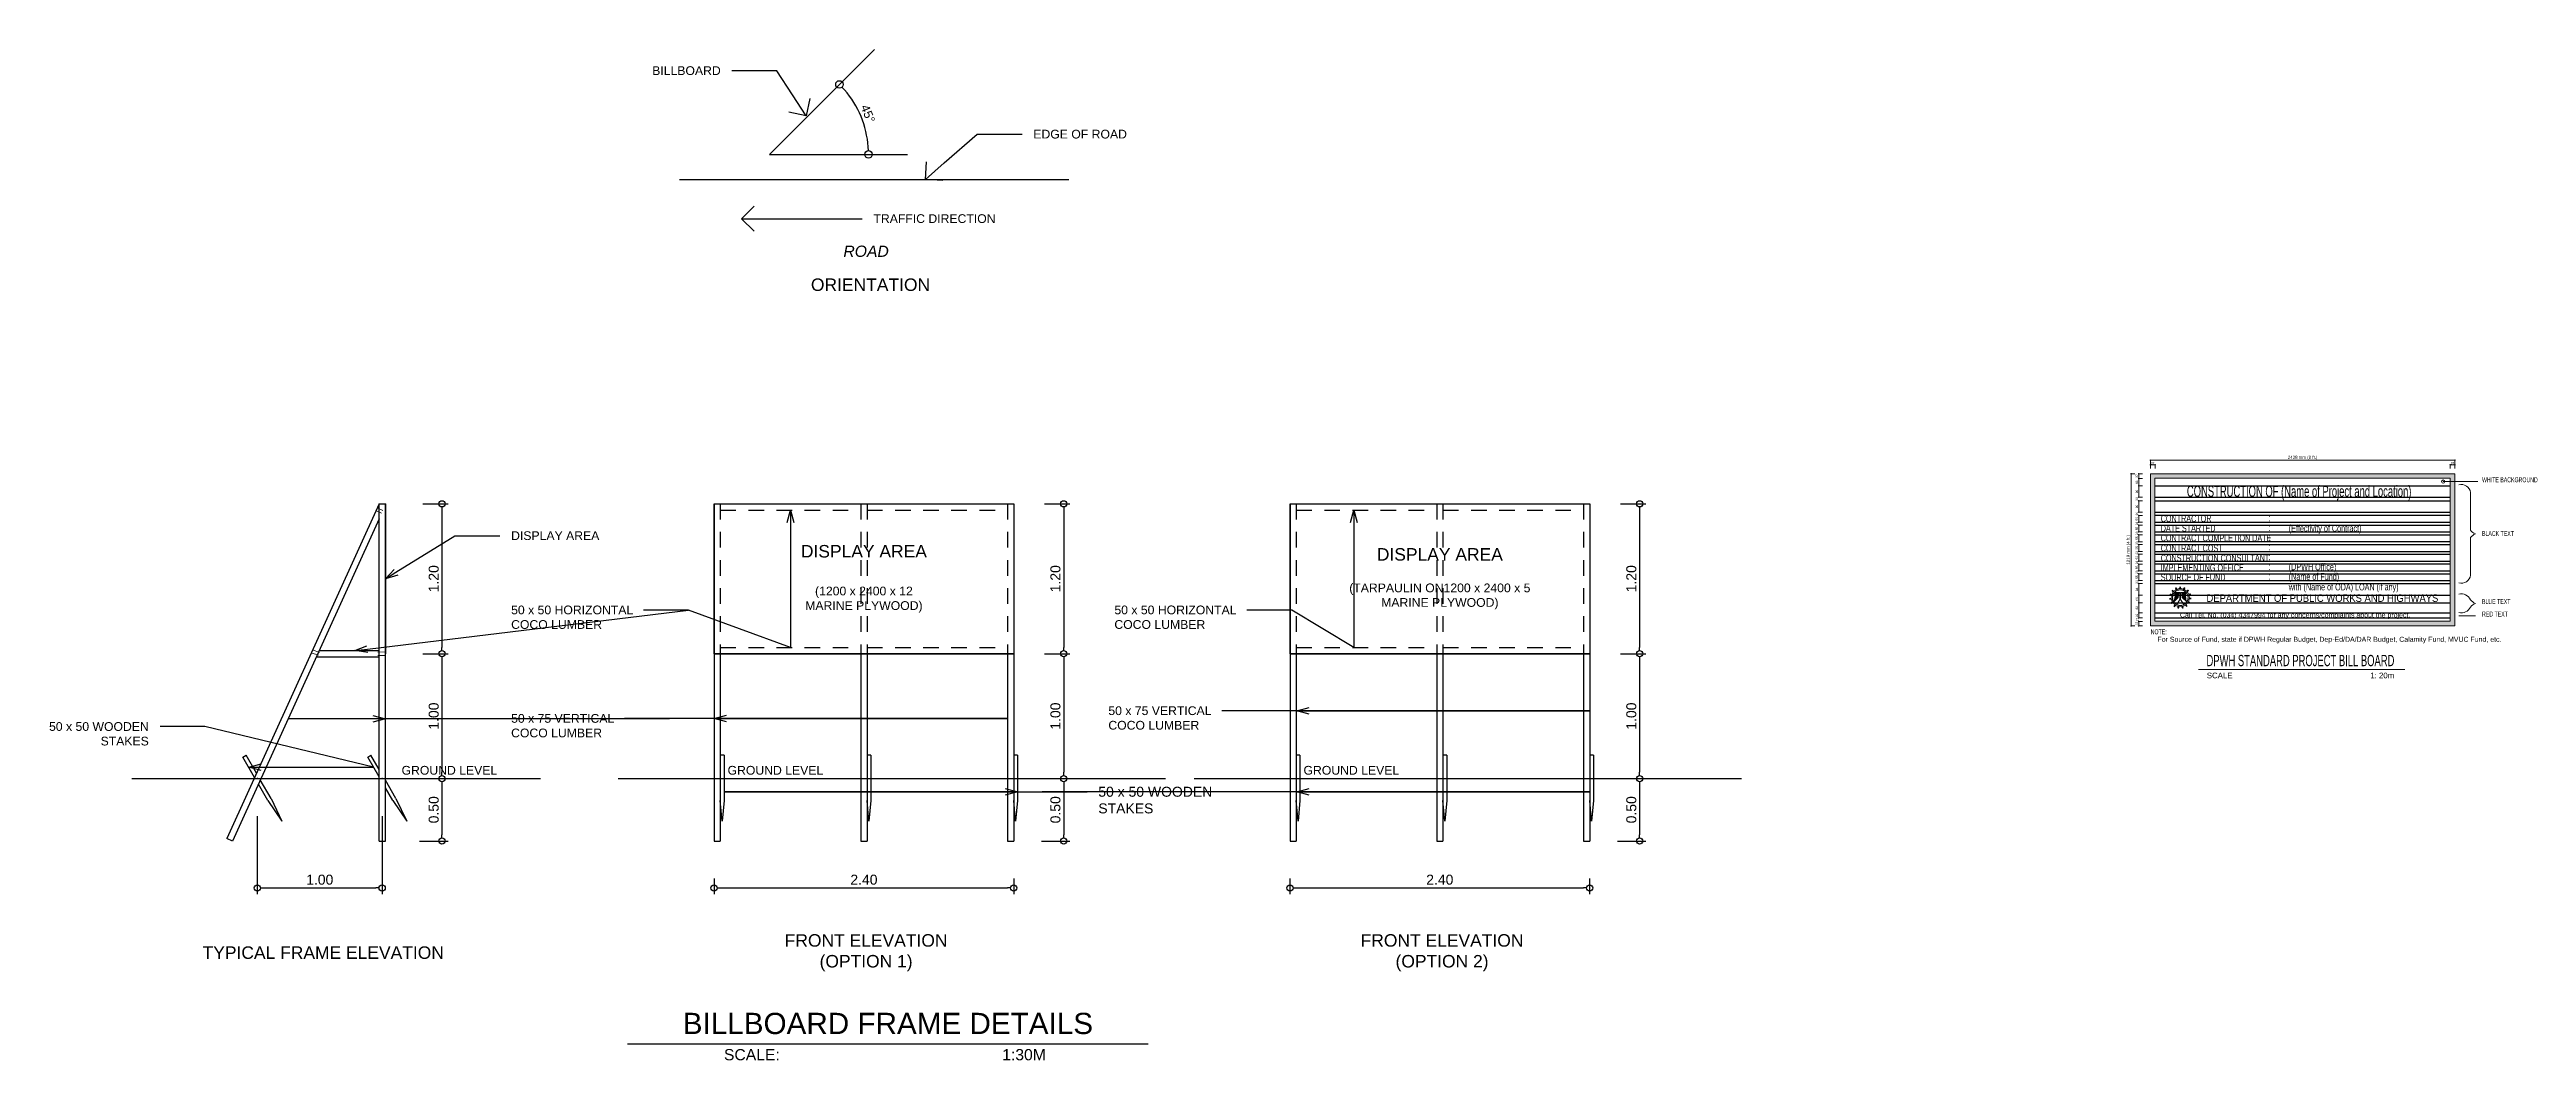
# Model space of a CAD drawing. Header units: inches. Extents: x -1369 to 1198, y -366 to 1398.
# Drawn here: x 43.52 to 63.36, y 4.96 to 13.05 of the extents above; entities that cross this region are included whole.
import ezdxf
from ezdxf import colors
from ezdxf.entities.mleader import LeaderData, LeaderLine
from ezdxf.math import Vec2, Vec3

# ---------------------------------------------------------------- set-up
doc = ezdxf.new("R2010")
doc.units = ezdxf.units.IN
doc.header["$MEASUREMENT"] = 0
doc.linetypes.add('HIDDEN2', pattern=[0.1875, 0.125, -0.0625])
doc.layers.add('dimension', color=1, linetype='Continuous', lineweight=20)
doc.styles.add('20', font='arial.ttf', dxfattribs={"height": 0.06})
doc.styles.get("Standard").update_dxf_attribs({"font": 'arial.ttf'})
doc.dimstyles.new('2000 a', dxfattribs={"dimtxt": 18, "dimasz": 5, "dimexe": 0.2, "dimexo": 20, "dimgap": 4, "dimtad": 1, "dimdec": 0, "dimzin": 0, "dimdsep": 46, "dimtxsty": 'Standard', "dimblk": 'DOTBLANK', "dimcen": 0.09, "dimclrd": 1, "dimclre": 1, "dimclrt": 7, "dimadec": 0, "dimazin": 0, "dimtfac": 1, "dimtdec": 0, "dimtix": 1, "dimtofl": 0, "dimtmove": 0, "dimatfit": 3, "dimldrblk": 'DOTBLANK', "dimfxl": 30, "dimfxlon": 1, "dimtolj": 1, "dimtzin": 0, "dimarcsym": 0})
doc.dimstyles.new('2000 A BIG', dxfattribs={"dimtxt": 25, "dimasz": 5, "dimexe": 0.2, "dimexo": 20, "dimgap": 4, "dimtad": 1, "dimdec": 0, "dimzin": 0, "dimdsep": 46, "dimtxsty": 'Standard', "dimblk": 'DOTBLANK', "dimcen": 0.09, "dimclrd": 1, "dimclre": 1, "dimclrt": 7, "dimadec": 0, "dimazin": 0, "dimtfac": 1, "dimtdec": 0, "dimtix": 1, "dimtofl": 0, "dimtmove": 0, "dimatfit": 3, "dimldrblk": 'DOTBLANK', "dimfxl": 30, "dimfxlon": 1, "dimtolj": 1, "dimtzin": 0, "dimarcsym": 0})
doc.dimstyles.new('30', dxfattribs={"dimtxt": 0.07, "dimasz": 0.06, "dimexe": 0.06, "dimexo": 0.09, "dimgap": 0.025, "dimtad": 1, "dimzin": 0, "dimdsep": 46, "dimtxsty": 'Standard', "dimblk": 'DOTBLANK', "dimcen": 0.09, "dimclrd": 256, "dimclre": 256, "dimclrt": 7, "dimadec": 0, "dimazin": 0, "dimtfac": 1, "dimtix": 1, "dimtofl": 0, "dimtmove": 0, "dimatfit": 3, "dimfxl": 1, "dimtolj": 1, "dimtzin": 0, "dimlwd": -1, "dimlwe": -1, "dimarcsym": 0})
doc.dimstyles.new('50c', dxfattribs={"dimtxt": 0.125, "dimasz": 0.12, "dimexe": 0.05, "dimexo": 0.3, "dimgap": 0.025, "dimtad": 1, "dimzin": 0, "dimdsep": 46, "dimtxsty": 'Standard', "dimblk": 'DOTBLANK', "dimcen": 0.09, "dimclrd": 256, "dimclre": 256, "dimclrt": 7, "dimadec": 0, "dimazin": 0, "dimtfac": 1, "dimtix": 1, "dimtofl": 0, "dimtmove": 0, "dimatfit": 3, "dimfxl": 1, "dimtolj": 1, "dimtzin": 0, "dimarcsym": 0})

msp = doc.modelspace()

# ---------------------------------------------------------------- texts
at = {"style": '20'}
for s, insert, char_height, width, attachment_point in [('{\\fArial|b0|i1|c0|p34;ROAD}', (50.0594, 11.4387), 0.09, 2.487898, 5), ('ORIENTATION', (50.0948, 11.1708), 0.1, 5.055864, 5), ('\\pxqc;{\\H0.66667x;DISPLAY AREA}\\P{\\H0.66667x;\\P\\H0.7x;(1200 x 2400 x 12\\PMARINE PLYWOOD)}', (50.0419, 8.8166), 0.15, 2.4, 5), ('\\pxqc;{\\H0.66667x;DISPLAY AREA\\P\\H0.7x;\\P(TARPAULIN ON1200 x 2400 x 5\\PMARINE PLYWOOD)}', (54.6543, 8.8166), 0.15, 2.4, 5), ('GROUND LEVEL', (46.3392, 7.3182), 0.07, 1.416017, 1), ('GROUND LEVEL', (48.9501, 7.3182), 0.07, 1.416017, 1), ('GROUND LEVEL', (53.5625, 7.3182), 0.07, 1.416017, 1), ('FRONT ELEVATION\\P(OPTION 1)', (50.0594, 5.8226), 0.1, 2.487898, 5), ('FRONT ELEVATION\\P(OPTION 2)', (54.6718, 5.8226), 0.1, 2.487898, 5), ('TYPICAL FRAME ELEVATION', (45.712, 5.8226), 0.1, 2.487898, 5), ('BILLBOARD FRAME DETAILS', (50.234, 5.2549), 0.17, 5.055864, 5), ('SCALE:      ^I^I^I                                          1:30M', (50.21, 5.0054), 0.09, 4.811769, 5)]:
    msp.add_mtext(s, dxfattribs=dict(at, insert=insert, char_height=char_height, width=width, attachment_point=attachment_point))

# ---------------------------------------------------------------- blocks, each defined once
blk = doc.blocks.new('_DotBlank')
at = {"color": 0, "linetype": 'ByBlock', "lineweight": -2}
blk.add_line((-0.5, 0), (-1, 0), dxfattribs=at)
blk.add_circle((0, 0), 0.5, dxfattribs=at)
blk = doc.blocks.new('*D559')
at = {"lineweight": -2, "transparency": 16777216}
for p, q in [((45.184, 6.917), (45.184, 6.291)), ((46.184, 6.917), (46.184, 6.291)), ((45.234, 6.341), (46.134, 6.341))]:
    blk.add_line(p, q, dxfattribs=at)
at = {"layer": 'Defpoints', "color": 0, "transparency": 16777216}
for p in [(45.184, 7.217), (46.184, 7.217), (46.184, 6.341)]:
    blk.add_point(p, dxfattribs=at)
at = {"lineweight": -2, "transparency": 16777216, "xscale": 0.05, "yscale": 0.05, "zscale": 0.05, "rotation": 180}
blk.add_blockref('_DotBlank', (45.184, 6.341), dxfattribs=at)
at = {"lineweight": -2, "transparency": 16777216, "xscale": 0.05, "yscale": 0.05, "zscale": 0.05}
blk.add_blockref('_DotBlank', (46.184, 6.341), dxfattribs=at)
at = {"color": 7, "transparency": 16777216, "insert": (45.684, 6.407), "char_height": 0.08, "attachment_point": 5}
blk.add_mtext('\\A1;1.00', dxfattribs=at)
blk = doc.blocks.new('*D560')
at = {"lineweight": -2, "transparency": 16777216}
for p, q in [((46.509, 9.417), (46.713, 9.417)), ((46.663, 9.367), (46.663, 8.267)), ((46.509, 8.217), (46.713, 8.217))]:
    blk.add_line(p, q, dxfattribs=at)
at = {"layer": 'Defpoints', "color": 0, "transparency": 16777216}
for p in [(46.209, 9.417), (46.209, 8.217), (46.663, 8.217)]:
    blk.add_point(p, dxfattribs=at)
at = {"lineweight": -2, "transparency": 16777216, "xscale": 0.05, "yscale": 0.05, "zscale": 0.05}
for p, rotation in [((46.663, 9.417), 90), ((46.663, 8.217), 270)]:
    blk.add_blockref('_DotBlank', p, dxfattribs=dict(at, rotation=rotation))
at = {"color": 7, "transparency": 16777216, "insert": (46.597, 8.817), "char_height": 0.08, "attachment_point": 5, "rotation": 90}
blk.add_mtext('\\A1;1.20', dxfattribs=at)
blk = doc.blocks.new('*D561')
at = {"lineweight": -2, "transparency": 16777216}
for p, q in [((46.509, 8.217), (46.713, 8.217)), ((46.663, 8.167), (46.663, 7.267)), ((46.484, 7.217), (46.713, 7.217))]:
    blk.add_line(p, q, dxfattribs=at)
at = {"layer": 'Defpoints', "color": 0, "transparency": 16777216}
for p in [(46.209, 8.217), (46.184, 7.217), (46.663, 7.217)]:
    blk.add_point(p, dxfattribs=at)
at = {"lineweight": -2, "transparency": 16777216, "xscale": 0.05, "yscale": 0.05, "zscale": 0.05}
for p, rotation in [((46.663, 8.217), 90), ((46.663, 7.217), 270)]:
    blk.add_blockref('_DotBlank', p, dxfattribs=dict(at, rotation=rotation))
at = {"color": 7, "transparency": 16777216, "insert": (46.597, 7.717), "char_height": 0.08, "attachment_point": 5, "rotation": 90}
blk.add_mtext('\\A1;1.00', dxfattribs=at)
blk = doc.blocks.new('*D562')
at = {"lineweight": -2, "transparency": 16777216}
for p, q in [((46.484, 7.217), (46.713, 7.217)), ((46.663, 7.167), (46.663, 6.767)), ((46.484, 6.717), (46.713, 6.717))]:
    blk.add_line(p, q, dxfattribs=at)
at = {"layer": 'Defpoints', "color": 0, "transparency": 16777216}
for p in [(46.184, 7.217), (46.184, 6.717), (46.663, 6.717)]:
    blk.add_point(p, dxfattribs=at)
at = {"lineweight": -2, "transparency": 16777216, "xscale": 0.05, "yscale": 0.05, "zscale": 0.05}
for p, rotation in [((46.663, 7.217), 90), ((46.663, 6.717), 270)]:
    blk.add_blockref('_DotBlank', p, dxfattribs=dict(at, rotation=rotation))
at = {"color": 7, "transparency": 16777216, "insert": (46.597, 6.967), "char_height": 0.08, "attachment_point": 5, "rotation": 90}
blk.add_mtext('\\A1;0.50', dxfattribs=at)
blk = doc.blocks.new('_Open30')
at = {"color": 0, "linetype": 'ByBlock', "lineweight": -2}
for p, q in [((-1, 0.27), (0, 0)), ((0, 0), (-1, -0.27)), ((0, 0), (-1, 0))]:
    blk.add_line(p, q, dxfattribs=at)
blk = doc.blocks.new('*D563')
at = {"lineweight": -2, "transparency": 16777216}
for p, q in [((48.842, 6.417), (48.842, 6.291)), ((51.242, 6.417), (51.242, 6.291)), ((48.892, 6.341), (51.192, 6.341))]:
    blk.add_line(p, q, dxfattribs=at)
at = {"layer": 'Defpoints', "color": 0, "transparency": 16777216}
for p in [(48.842, 6.717), (51.242, 6.717), (51.242, 6.341)]:
    blk.add_point(p, dxfattribs=at)
at = {"lineweight": -2, "transparency": 16777216, "xscale": 0.05, "yscale": 0.05, "zscale": 0.05, "rotation": 180}
blk.add_blockref('_DotBlank', (48.842, 6.341), dxfattribs=at)
at = {"lineweight": -2, "transparency": 16777216, "xscale": 0.05, "yscale": 0.05, "zscale": 0.05}
blk.add_blockref('_DotBlank', (51.242, 6.341), dxfattribs=at)
at = {"color": 7, "transparency": 16777216, "insert": (50.042, 6.407), "char_height": 0.08, "attachment_point": 5}
blk.add_mtext('\\A1;2.40', dxfattribs=at)
blk = doc.blocks.new('*D553')
at = {"lineweight": -2, "transparency": 16777216}
for p, q in [((51.488, 9.417), (51.692, 9.417)), ((51.642, 9.367), (51.642, 8.267)), ((51.488, 8.217), (51.692, 8.217))]:
    blk.add_line(p, q, dxfattribs=at)
at = {"layer": 'Defpoints', "color": 0, "transparency": 16777216}
for p in [(51.188, 9.417), (51.188, 8.217), (51.642, 8.217)]:
    blk.add_point(p, dxfattribs=at)
at = {"lineweight": -2, "transparency": 16777216, "xscale": 0.05, "yscale": 0.05, "zscale": 0.05}
for p, rotation in [((51.642, 9.417), 90), ((51.642, 8.217), 270)]:
    blk.add_blockref('_DotBlank', p, dxfattribs=dict(at, rotation=rotation))
at = {"color": 7, "transparency": 16777216, "insert": (51.576, 8.817), "char_height": 0.08, "attachment_point": 5, "rotation": 90}
blk.add_mtext('\\A1;1.20', dxfattribs=at)
blk = doc.blocks.new('*D554')
at = {"lineweight": -2, "transparency": 16777216}
for p, q in [((51.488, 8.217), (51.692, 8.217)), ((51.642, 8.167), (51.642, 7.267)), ((51.463, 7.217), (51.692, 7.217))]:
    blk.add_line(p, q, dxfattribs=at)
at = {"layer": 'Defpoints', "color": 0, "transparency": 16777216}
for p in [(51.188, 8.217), (51.163, 7.217), (51.642, 7.217)]:
    blk.add_point(p, dxfattribs=at)
at = {"lineweight": -2, "transparency": 16777216, "xscale": 0.05, "yscale": 0.05, "zscale": 0.05}
for p, rotation in [((51.642, 8.217), 90), ((51.642, 7.217), 270)]:
    blk.add_blockref('_DotBlank', p, dxfattribs=dict(at, rotation=rotation))
at = {"color": 7, "transparency": 16777216, "insert": (51.576, 7.717), "char_height": 0.08, "attachment_point": 5, "rotation": 90}
blk.add_mtext('\\A1;1.00', dxfattribs=at)
blk = doc.blocks.new('*D555')
at = {"lineweight": -2, "transparency": 16777216}
for p, q in [((51.463, 7.217), (51.692, 7.217)), ((51.642, 7.167), (51.642, 6.767)), ((51.463, 6.717), (51.692, 6.717))]:
    blk.add_line(p, q, dxfattribs=at)
at = {"layer": 'Defpoints', "color": 0, "transparency": 16777216}
for p in [(51.163, 7.217), (51.163, 6.717), (51.642, 6.717)]:
    blk.add_point(p, dxfattribs=at)
at = {"lineweight": -2, "transparency": 16777216, "xscale": 0.05, "yscale": 0.05, "zscale": 0.05}
for p, rotation in [((51.642, 7.217), 90), ((51.642, 6.717), 270)]:
    blk.add_blockref('_DotBlank', p, dxfattribs=dict(at, rotation=rotation))
at = {"color": 7, "transparency": 16777216, "insert": (51.576, 6.967), "char_height": 0.08, "attachment_point": 5, "rotation": 90}
blk.add_mtext('\\A1;0.50', dxfattribs=at)
blk = doc.blocks.new('*D564')
at = {"lineweight": -2, "transparency": 16777216}
for p, q in [((53.454, 6.417), (53.454, 6.291)), ((55.854, 6.417), (55.854, 6.291)), ((53.504, 6.341), (55.804, 6.341))]:
    blk.add_line(p, q, dxfattribs=at)
at = {"layer": 'Defpoints', "color": 0, "transparency": 16777216}
for p in [(53.454, 6.717), (55.854, 6.717), (55.854, 6.341)]:
    blk.add_point(p, dxfattribs=at)
at = {"lineweight": -2, "transparency": 16777216, "xscale": 0.05, "yscale": 0.05, "zscale": 0.05, "rotation": 180}
blk.add_blockref('_DotBlank', (53.454, 6.341), dxfattribs=at)
at = {"lineweight": -2, "transparency": 16777216, "xscale": 0.05, "yscale": 0.05, "zscale": 0.05}
blk.add_blockref('_DotBlank', (55.854, 6.341), dxfattribs=at)
at = {"color": 7, "transparency": 16777216, "insert": (54.654, 6.407), "char_height": 0.08, "attachment_point": 5}
blk.add_mtext('\\A1;2.40', dxfattribs=at)
blk = doc.blocks.new('*D556')
at = {"lineweight": -2, "transparency": 16777216}
for p, q in [((56.101, 9.417), (56.304, 9.417)), ((56.254, 9.367), (56.254, 8.267)), ((56.101, 8.217), (56.304, 8.217))]:
    blk.add_line(p, q, dxfattribs=at)
at = {"layer": 'Defpoints', "color": 0, "transparency": 16777216}
for p in [(55.801, 9.417), (55.801, 8.217), (56.254, 8.217)]:
    blk.add_point(p, dxfattribs=at)
at = {"lineweight": -2, "transparency": 16777216, "xscale": 0.05, "yscale": 0.05, "zscale": 0.05}
for p, rotation in [((56.254, 9.417), 90), ((56.254, 8.217), 270)]:
    blk.add_blockref('_DotBlank', p, dxfattribs=dict(at, rotation=rotation))
at = {"color": 7, "transparency": 16777216, "insert": (56.188, 8.817), "char_height": 0.08, "attachment_point": 5, "rotation": 90}
blk.add_mtext('\\A1;1.20', dxfattribs=at)
blk = doc.blocks.new('*D557')
at = {"lineweight": -2, "transparency": 16777216}
for p, q in [((56.101, 8.217), (56.304, 8.217)), ((56.254, 8.167), (56.254, 7.267)), ((56.076, 7.217), (56.304, 7.217))]:
    blk.add_line(p, q, dxfattribs=at)
at = {"layer": 'Defpoints', "color": 0, "transparency": 16777216}
for p in [(55.801, 8.217), (55.776, 7.217), (56.254, 7.217)]:
    blk.add_point(p, dxfattribs=at)
at = {"lineweight": -2, "transparency": 16777216, "xscale": 0.05, "yscale": 0.05, "zscale": 0.05}
for p, rotation in [((56.254, 8.217), 90), ((56.254, 7.217), 270)]:
    blk.add_blockref('_DotBlank', p, dxfattribs=dict(at, rotation=rotation))
at = {"color": 7, "transparency": 16777216, "insert": (56.188, 7.717), "char_height": 0.08, "attachment_point": 5, "rotation": 90}
blk.add_mtext('\\A1;1.00', dxfattribs=at)
blk = doc.blocks.new('*D558')
at = {"lineweight": -2, "transparency": 16777216}
for p, q in [((56.076, 7.217), (56.304, 7.217)), ((56.254, 7.167), (56.254, 6.767)), ((56.076, 6.717), (56.304, 6.717))]:
    blk.add_line(p, q, dxfattribs=at)
at = {"layer": 'Defpoints', "color": 0, "transparency": 16777216}
for p in [(55.776, 7.217), (55.776, 6.717), (56.254, 6.717)]:
    blk.add_point(p, dxfattribs=at)
at = {"lineweight": -2, "transparency": 16777216, "xscale": 0.05, "yscale": 0.05, "zscale": 0.05}
for p, rotation in [((56.254, 7.217), 90), ((56.254, 6.717), 270)]:
    blk.add_blockref('_DotBlank', p, dxfattribs=dict(at, rotation=rotation))
at = {"color": 7, "transparency": 16777216, "insert": (56.188, 6.967), "char_height": 0.08, "attachment_point": 5, "rotation": 90}
blk.add_mtext('\\A1;0.50', dxfattribs=at)
blk = doc.blocks.new('_Open90')
at = {"color": 0, "linetype": 'ByBlock', "lineweight": -2}
for p, q in [((0, 0), (-1, 0)), ((-0.5, 0.5), (0, 0)), ((0, 0), (-0.5, -0.5))]:
    blk.add_line(p, q, dxfattribs=at)
blk = doc.blocks.new('*D565')
at = {"transparency": 16777216}
blk.add_arc((49.286, 12.215), 0.793, 4.3365, 40.6635, dxfattribs=at)
at = {"layer": 'Defpoints', "color": 0, "transparency": 16777216}
for p in [(50.125, 13.054), (50.052, 12.42), (49.286, 12.215), (49.286, 12.215), (50.39, 12.215)]:
    blk.add_point(p, dxfattribs=at)
at = {"transparency": 16777216, "xscale": 0.06, "yscale": 0.06, "zscale": 0.06}
for p, rotation in [((49.846, 12.775), 132.8317668811551), ((50.079, 12.215), 272.1682331187828)]:
    blk.add_blockref('_DotBlank', p, dxfattribs=dict(at, rotation=rotation))
at = {"color": 7, "transparency": 16777216, "insert": (50.074, 12.541), "char_height": 0.07, "attachment_point": 5, "rotation": 292.5}
blk.add_mtext('\\A1;45°', dxfattribs=at)
blk = doc.blocks.new('*D527')
at = {"layer": 'Defpoints', "color": 0, "transparency": 16777216}
for p in [(18900, 19270), (18769, 19210), (18900, 19210)]:
    blk.add_point(p, dxfattribs=at)
at = {"layer": 'dimension', "color": 1, "lineweight": -2, "transparency": 16777216}
for p, q in [((18799, 19270), (18768, 19270)), ((18769, 19265), (18769, 19215)), ((18799, 19210), (18768, 19210))]:
    blk.add_line(p, q, dxfattribs=at)
at = {"layer": 'dimension', "color": 1, "lineweight": -2, "transparency": 16777216, "xscale": 5, "yscale": 5, "zscale": 5}
for p, rotation in [((18769, 19270), 90), ((18769, 19210), 270)]:
    blk.add_blockref('_DotBlank', p, dxfattribs=dict(at, rotation=rotation))
at = {"layer": 'dimension', "color": 7, "transparency": 16777216, "insert": (18755, 19240), "char_height": 18, "attachment_point": 5, "rotation": 90}
blk.add_mtext('\\A1;60', dxfattribs=at)
blk = doc.blocks.new('*D528')
at = {"layer": 'Defpoints', "color": 0, "transparency": 16777216}
for p in [(18769, 19120), (18900, 19210), (18900, 19120)]:
    blk.add_point(p, dxfattribs=at)
at = {"layer": 'dimension', "color": 1, "lineweight": -2, "transparency": 16777216}
for p, q in [((18799, 19210), (18768, 19210)), ((18799, 19120), (18768, 19120)), ((18769, 19205), (18769, 19125))]:
    blk.add_line(p, q, dxfattribs=at)
at = {"layer": 'dimension', "color": 1, "lineweight": -2, "transparency": 16777216, "xscale": 5, "yscale": 5, "zscale": 5}
for p, rotation in [((18769, 19210), 90), ((18769, 19120), 270)]:
    blk.add_blockref('_DotBlank', p, dxfattribs=dict(at, rotation=rotation))
at = {"layer": 'dimension', "color": 7, "transparency": 16777216, "insert": (18755, 19165), "char_height": 18, "attachment_point": 5, "rotation": 90}
blk.add_mtext('\\A1;90', dxfattribs=at)
blk = doc.blocks.new('*D529')
at = {"layer": 'Defpoints', "color": 0, "transparency": 16777216}
for p in [(18769, 19090), (18900, 19120), (18900, 19090)]:
    blk.add_point(p, dxfattribs=at)
at = {"layer": 'dimension', "color": 1, "lineweight": -2, "transparency": 16777216}
for p, q in [((18799, 19120), (18768, 19120)), ((18799, 19090), (18768, 19090))]:
    blk.add_line(p, q, dxfattribs=at)
at = {"layer": 'dimension', "color": 7, "transparency": 16777216, "insert": (18755, 19105), "char_height": 18, "attachment_point": 5, "rotation": 90}
blk.add_mtext('\\A1;30', dxfattribs=at)
blk = doc.blocks.new('*D530')
at = {"layer": 'Defpoints', "color": 0, "transparency": 16777216}
for p in [(18900, 19090), (18769, 19000), (18900, 19000)]:
    blk.add_point(p, dxfattribs=at)
at = {"layer": 'dimension', "color": 1, "lineweight": -2, "transparency": 16777216}
for p, q in [((18799, 19090), (18768, 19090)), ((18769, 19085), (18769, 19005)), ((18799, 19000), (18768, 19000))]:
    blk.add_line(p, q, dxfattribs=at)
at = {"layer": 'dimension', "color": 1, "lineweight": -2, "transparency": 16777216, "xscale": 5, "yscale": 5, "zscale": 5}
for p, rotation in [((18769, 19090), 90), ((18769, 19000), 270)]:
    blk.add_blockref('_DotBlank', p, dxfattribs=dict(at, rotation=rotation))
at = {"layer": 'dimension', "color": 7, "transparency": 16777216, "insert": (18755, 19045), "char_height": 18, "attachment_point": 5, "rotation": 90}
blk.add_mtext('\\A1;90', dxfattribs=at)
blk = doc.blocks.new('*D531')
at = {"layer": 'Defpoints', "color": 0, "transparency": 16777216}
for p in [(18768, 18974), (18900, 19000), (18900, 18974)]:
    blk.add_point(p, dxfattribs=at)
at = {"layer": 'dimension', "color": 1, "lineweight": -2, "transparency": 16777216}
for p, q in [((18798, 19000), (18768, 19000)), ((18798, 18974), (18768, 18974))]:
    blk.add_line(p, q, dxfattribs=at)
at = {"layer": 'dimension', "color": 7, "transparency": 16777216, "insert": (18755, 18987), "char_height": 18, "attachment_point": 5, "rotation": 90}
blk.add_mtext('\\A1;26', dxfattribs=at)
blk = doc.blocks.new('*D532')
at = {"layer": 'Defpoints', "color": 0, "transparency": 16777216}
for p in [(18769, 18919), (18900, 18974), (18900, 18919)]:
    blk.add_point(p, dxfattribs=at)
at = {"layer": 'dimension', "color": 1, "lineweight": -2, "transparency": 16777216}
for p, q in [((18799, 18974), (18768, 18974)), ((18799, 18919), (18768, 18919)), ((18769, 18969), (18769, 18924))]:
    blk.add_line(p, q, dxfattribs=at)
at = {"layer": 'dimension', "color": 1, "lineweight": -2, "transparency": 16777216, "xscale": 5, "yscale": 5, "zscale": 5}
for p, rotation in [((18769, 18974), 90), ((18769, 18919), 270)]:
    blk.add_blockref('_DotBlank', p, dxfattribs=dict(at, rotation=rotation))
at = {"layer": 'dimension', "color": 7, "transparency": 16777216, "insert": (18755, 18947), "char_height": 18, "attachment_point": 5, "rotation": 90}
blk.add_mtext('\\A1;55', dxfattribs=at)
blk = doc.blocks.new('*D533')
at = {"layer": 'Defpoints', "color": 0, "transparency": 16777216}
for p in [(18769, 18919), (18900, 18919), (18900, 18896)]:
    blk.add_point(p, dxfattribs=at)
at = {"layer": 'dimension', "color": 1, "lineweight": -2, "transparency": 16777216}
for p, q in [((18799, 18919), (18768, 18919)), ((18799, 18896), (18768, 18896))]:
    blk.add_line(p, q, dxfattribs=at)
at = {"layer": 'dimension', "color": 7, "transparency": 16777216, "insert": (18755, 18908), "char_height": 18, "attachment_point": 5, "rotation": 90}
blk.add_mtext('\\A1;23', dxfattribs=at)
blk = doc.blocks.new('*D534')
at = {"layer": 'Defpoints', "color": 0, "transparency": 16777216}
for p in [(18769, 18896), (18900, 18896), (18900, 18841)]:
    blk.add_point(p, dxfattribs=at)
at = {"layer": 'dimension', "color": 1, "lineweight": -2, "transparency": 16777216}
for p, q in [((18799, 18896), (18768, 18896)), ((18769, 18846), (18769, 18891)), ((18799, 18841), (18768, 18841))]:
    blk.add_line(p, q, dxfattribs=at)
at = {"layer": 'dimension', "color": 1, "lineweight": -2, "transparency": 16777216, "xscale": 5, "yscale": 5, "zscale": 5}
for p, rotation in [((18769, 18896), 90), ((18769, 18841), 270)]:
    blk.add_blockref('_DotBlank', p, dxfattribs=dict(at, rotation=rotation))
at = {"layer": 'dimension', "color": 7, "transparency": 16777216, "insert": (18755, 18869), "char_height": 18, "attachment_point": 5, "rotation": 90}
blk.add_mtext('\\A1;55', dxfattribs=at)
blk = doc.blocks.new('*D535')
at = {"layer": 'Defpoints', "color": 0, "transparency": 16777216}
for p in [(18769, 18818), (18900, 18818), (18900, 18763)]:
    blk.add_point(p, dxfattribs=at)
at = {"layer": 'dimension', "color": 1, "lineweight": -2, "transparency": 16777216}
for p, q in [((18799, 18818), (18768, 18818)), ((18799, 18763), (18768, 18763)), ((18769, 18768), (18769, 18813))]:
    blk.add_line(p, q, dxfattribs=at)
at = {"layer": 'dimension', "color": 1, "lineweight": -2, "transparency": 16777216, "xscale": 5, "yscale": 5, "zscale": 5}
for p, rotation in [((18769, 18818), 90), ((18769, 18763), 270)]:
    blk.add_blockref('_DotBlank', p, dxfattribs=dict(at, rotation=rotation))
at = {"layer": 'dimension', "color": 7, "transparency": 16777216, "insert": (18755, 18791), "char_height": 18, "attachment_point": 5, "rotation": 90}
blk.add_mtext('\\A1;55', dxfattribs=at)
blk = doc.blocks.new('*D523')
at = {"layer": 'Defpoints', "color": 0, "transparency": 16777216}
for p in [(18769, 18841), (18900, 18841), (18900, 18818)]:
    blk.add_point(p, dxfattribs=at)
at = {"layer": 'dimension', "color": 1, "lineweight": -2, "transparency": 16777216}
for p, q in [((18799, 18841), (18768, 18841)), ((18799, 18818), (18768, 18818))]:
    blk.add_line(p, q, dxfattribs=at)
at = {"layer": 'dimension', "color": 7, "transparency": 16777216, "insert": (18755, 18830), "char_height": 18, "attachment_point": 5, "rotation": 90}
blk.add_mtext('\\A1;23', dxfattribs=at)
blk = doc.blocks.new('*D536')
at = {"layer": 'Defpoints', "color": 0, "transparency": 16777216}
for p in [(18769, 18763), (18900, 18763), (18900, 18740)]:
    blk.add_point(p, dxfattribs=at)
at = {"layer": 'dimension', "color": 1, "lineweight": -2, "transparency": 16777216}
for p, q in [((18799, 18763), (18768, 18763)), ((18799, 18740), (18768, 18740))]:
    blk.add_line(p, q, dxfattribs=at)
at = {"layer": 'dimension', "color": 7, "transparency": 16777216, "insert": (18755, 18752), "char_height": 18, "attachment_point": 5, "rotation": 90}
blk.add_mtext('\\A1;23', dxfattribs=at)
blk = doc.blocks.new('*D537')
at = {"layer": 'Defpoints', "color": 0, "transparency": 16777216}
for p in [(18769, 18740), (18900, 18740), (18900, 18685)]:
    blk.add_point(p, dxfattribs=at)
at = {"layer": 'dimension', "color": 1, "lineweight": -2, "transparency": 16777216}
for p, q in [((18799, 18740), (18768, 18740)), ((18799, 18685), (18768, 18685)), ((18769, 18690), (18769, 18735))]:
    blk.add_line(p, q, dxfattribs=at)
at = {"layer": 'dimension', "color": 1, "lineweight": -2, "transparency": 16777216, "xscale": 5, "yscale": 5, "zscale": 5}
for p, rotation in [((18769, 18740), 90), ((18769, 18685), 270)]:
    blk.add_blockref('_DotBlank', p, dxfattribs=dict(at, rotation=rotation))
at = {"layer": 'dimension', "color": 7, "transparency": 16777216, "insert": (18755, 18713), "char_height": 18, "attachment_point": 5, "rotation": 90}
blk.add_mtext('\\A1;55', dxfattribs=at)
blk = doc.blocks.new('*D538')
at = {"layer": 'Defpoints', "color": 0, "transparency": 16777216}
for p in [(18769, 18685), (18900, 18685), (18900, 18662)]:
    blk.add_point(p, dxfattribs=at)
at = {"layer": 'dimension', "color": 1, "lineweight": -2, "transparency": 16777216}
for p, q in [((18799, 18685), (18768, 18685)), ((18799, 18662), (18768, 18662))]:
    blk.add_line(p, q, dxfattribs=at)
at = {"layer": 'dimension', "color": 7, "transparency": 16777216, "insert": (18755, 18674), "char_height": 18, "attachment_point": 5, "rotation": 90}
blk.add_mtext('\\A1;23', dxfattribs=at)
blk = doc.blocks.new('*D539')
at = {"layer": 'Defpoints', "color": 0, "transparency": 16777216}
for p in [(18769, 18662), (18900, 18662), (18900, 18607)]:
    blk.add_point(p, dxfattribs=at)
at = {"layer": 'dimension', "color": 1, "lineweight": -2, "transparency": 16777216}
for p, q in [((18799, 18662), (18768, 18662)), ((18769, 18612), (18769, 18657)), ((18799, 18607), (18768, 18607))]:
    blk.add_line(p, q, dxfattribs=at)
at = {"layer": 'dimension', "color": 1, "lineweight": -2, "transparency": 16777216, "xscale": 5, "yscale": 5, "zscale": 5}
for p, rotation in [((18769, 18662), 90), ((18769, 18607), 270)]:
    blk.add_blockref('_DotBlank', p, dxfattribs=dict(at, rotation=rotation))
at = {"layer": 'dimension', "color": 7, "transparency": 16777216, "insert": (18755, 18635), "char_height": 18, "attachment_point": 5, "rotation": 90}
blk.add_mtext('\\A1;55', dxfattribs=at)
blk = doc.blocks.new('*D540')
at = {"layer": 'Defpoints', "color": 0, "transparency": 16777216}
for p in [(18769, 18607), (18900, 18607), (18900, 18584)]:
    blk.add_point(p, dxfattribs=at)
at = {"layer": 'dimension', "color": 1, "lineweight": -2, "transparency": 16777216}
for p, q in [((18799, 18607), (18768, 18607)), ((18799, 18584), (18768, 18584))]:
    blk.add_line(p, q, dxfattribs=at)
at = {"layer": 'dimension', "color": 7, "transparency": 16777216, "insert": (18755, 18596), "char_height": 18, "attachment_point": 5, "rotation": 90}
blk.add_mtext('\\A1;23', dxfattribs=at)
blk = doc.blocks.new('*D541')
at = {"layer": 'Defpoints', "color": 0, "transparency": 16777216}
for p in [(18769, 18584), (18900, 18584), (18900, 18529)]:
    blk.add_point(p, dxfattribs=at)
at = {"layer": 'dimension', "color": 1, "lineweight": -2, "transparency": 16777216}
for p, q in [((18799, 18584), (18768, 18584)), ((18799, 18529), (18768, 18529)), ((18769, 18534), (18769, 18579))]:
    blk.add_line(p, q, dxfattribs=at)
at = {"layer": 'dimension', "color": 1, "lineweight": -2, "transparency": 16777216, "xscale": 5, "yscale": 5, "zscale": 5}
for p, rotation in [((18769, 18584), 90), ((18769, 18529), 270)]:
    blk.add_blockref('_DotBlank', p, dxfattribs=dict(at, rotation=rotation))
at = {"layer": 'dimension', "color": 7, "transparency": 16777216, "insert": (18755, 18557), "char_height": 18, "attachment_point": 5, "rotation": 90}
blk.add_mtext('\\A1;55', dxfattribs=at)
blk = doc.blocks.new('*D542')
at = {"layer": 'Defpoints', "color": 0, "transparency": 16777216}
for p in [(18769, 18529), (18900, 18529), (18900, 18506)]:
    blk.add_point(p, dxfattribs=at)
at = {"layer": 'dimension', "color": 1, "lineweight": -2, "transparency": 16777216}
for p, q in [((18799, 18529), (18768, 18529)), ((18799, 18506), (18768, 18506))]:
    blk.add_line(p, q, dxfattribs=at)
at = {"layer": 'dimension', "color": 7, "transparency": 16777216, "insert": (18755, 18518), "char_height": 18, "attachment_point": 5, "rotation": 90}
blk.add_mtext('\\A1;23', dxfattribs=at)
blk = doc.blocks.new('*D543')
at = {"layer": 'Defpoints', "color": 0, "transparency": 16777216}
for p in [(18769, 18506), (18900, 18506), (18900, 18451)]:
    blk.add_point(p, dxfattribs=at)
at = {"layer": 'dimension', "color": 1, "lineweight": -2, "transparency": 16777216}
for p, q in [((18799, 18506), (18768, 18506)), ((18799, 18451), (18768, 18451)), ((18769, 18456), (18769, 18501))]:
    blk.add_line(p, q, dxfattribs=at)
at = {"layer": 'dimension', "color": 1, "lineweight": -2, "transparency": 16777216, "xscale": 5, "yscale": 5, "zscale": 5}
for p, rotation in [((18769, 18506), 90), ((18769, 18451), 270)]:
    blk.add_blockref('_DotBlank', p, dxfattribs=dict(at, rotation=rotation))
at = {"layer": 'dimension', "color": 7, "transparency": 16777216, "insert": (18755, 18479), "char_height": 18, "attachment_point": 5, "rotation": 90}
blk.add_mtext('\\A1;55', dxfattribs=at)
blk = doc.blocks.new('*D544')
at = {"layer": 'Defpoints', "color": 0, "transparency": 16777216}
for p in [(18769, 18451), (18900, 18451), (18900, 18428)]:
    blk.add_point(p, dxfattribs=at)
at = {"layer": 'dimension', "color": 1, "lineweight": -2, "transparency": 16777216}
for p, q in [((18799, 18451), (18768, 18451)), ((18799, 18428), (18768, 18428))]:
    blk.add_line(p, q, dxfattribs=at)
at = {"layer": 'dimension', "color": 7, "transparency": 16777216, "insert": (18755, 18440), "char_height": 18, "attachment_point": 5, "rotation": 90}
blk.add_mtext('\\A1;23', dxfattribs=at)
blk = doc.blocks.new('*D545')
at = {"layer": 'Defpoints', "color": 0, "transparency": 16777216}
for p in [(18769, 18428), (18900, 18428), (18900, 18334)]:
    blk.add_point(p, dxfattribs=at)
at = {"layer": 'dimension', "color": 1, "lineweight": -2, "transparency": 16777216}
for p, q in [((18799, 18428), (18768, 18428)), ((18799, 18334), (18768, 18334)), ((18769, 18339), (18769, 18423))]:
    blk.add_line(p, q, dxfattribs=at)
at = {"layer": 'dimension', "color": 1, "lineweight": -2, "transparency": 16777216, "xscale": 5, "yscale": 5, "zscale": 5}
for p, rotation in [((18769, 18428), 90), ((18769, 18334), 270)]:
    blk.add_blockref('_DotBlank', p, dxfattribs=dict(at, rotation=rotation))
at = {"layer": 'dimension', "color": 7, "transparency": 16777216, "insert": (18755, 18381), "char_height": 18, "attachment_point": 5, "rotation": 90}
blk.add_mtext('\\A1;94', dxfattribs=at)
blk = doc.blocks.new('*D546')
at = {"layer": 'Defpoints', "color": 0, "transparency": 16777216}
for p in [(18769, 18334), (18900, 18334), (18900, 18274)]:
    blk.add_point(p, dxfattribs=at)
at = {"layer": 'dimension', "color": 1, "lineweight": -2, "transparency": 16777216}
for p, q in [((18799, 18334), (18768, 18334)), ((18799, 18274), (18768, 18274)), ((18769, 18279), (18769, 18329))]:
    blk.add_line(p, q, dxfattribs=at)
at = {"layer": 'dimension', "color": 1, "lineweight": -2, "transparency": 16777216, "xscale": 5, "yscale": 5, "zscale": 5}
for p, rotation in [((18769, 18334), 90), ((18769, 18274), 270)]:
    blk.add_blockref('_DotBlank', p, dxfattribs=dict(at, rotation=rotation))
at = {"layer": 'dimension', "color": 7, "transparency": 16777216, "insert": (18755, 18304), "char_height": 18, "attachment_point": 5, "rotation": 90}
blk.add_mtext('\\A1;60', dxfattribs=at)
blk = doc.blocks.new('*D547')
at = {"layer": 'Defpoints', "color": 0, "transparency": 16777216}
for p in [(18769, 18274), (18900, 18274), (18900, 18192)]:
    blk.add_point(p, dxfattribs=at)
at = {"layer": 'dimension', "color": 1, "lineweight": -2, "transparency": 16777216}
for p, q in [((18799, 18274), (18768, 18274)), ((18769, 18197), (18769, 18269)), ((18799, 18192), (18768, 18192))]:
    blk.add_line(p, q, dxfattribs=at)
at = {"layer": 'dimension', "color": 1, "lineweight": -2, "transparency": 16777216, "xscale": 5, "yscale": 5, "zscale": 5}
for p, rotation in [((18769, 18274), 90), ((18769, 18192), 270)]:
    blk.add_blockref('_DotBlank', p, dxfattribs=dict(at, rotation=rotation))
at = {"layer": 'dimension', "color": 7, "transparency": 16777216, "insert": (18755, 18233), "char_height": 18, "attachment_point": 5, "rotation": 90}
blk.add_mtext('\\A1;82', dxfattribs=at)
blk = doc.blocks.new('*D548')
at = {"layer": 'Defpoints', "color": 0, "transparency": 16777216}
for p in [(18769, 18192), (18900, 18192), (18900, 18152)]:
    blk.add_point(p, dxfattribs=at)
at = {"layer": 'dimension', "color": 1, "lineweight": -2, "transparency": 16777216}
for p, q in [((18799, 18192), (18768, 18192)), ((18799, 18152), (18768, 18152)), ((18769, 18157), (18769, 18187))]:
    blk.add_line(p, q, dxfattribs=at)
at = {"layer": 'dimension', "color": 1, "lineweight": -2, "transparency": 16777216, "xscale": 5, "yscale": 5, "zscale": 5}
for p, rotation in [((18769, 18192), 90), ((18769, 18152), 270)]:
    blk.add_blockref('_DotBlank', p, dxfattribs=dict(at, rotation=rotation))
at = {"layer": 'dimension', "color": 7, "transparency": 16777216, "insert": (18755, 18172), "char_height": 18, "attachment_point": 5, "rotation": 90}
blk.add_mtext('\\A1;40', dxfattribs=at)
blk = doc.blocks.new('*D549')
at = {"layer": 'Defpoints', "color": 0, "transparency": 16777216}
for p in [(18769, 18152), (18900, 18152), (18900, 18125)]:
    blk.add_point(p, dxfattribs=at)
at = {"layer": 'dimension', "color": 1, "lineweight": -2, "transparency": 16777216}
for p, q in [((18799, 18152), (18768, 18152)), ((18799, 18125), (18768, 18125))]:
    blk.add_line(p, q, dxfattribs=at)
at = {"layer": 'dimension', "color": 7, "transparency": 16777216, "insert": (18756, 18139), "char_height": 18, "attachment_point": 5, "rotation": 90}
blk.add_mtext('\\A1;27', dxfattribs=at)
blk = doc.blocks.new('*D550')
at = {"layer": 'Defpoints', "color": 0, "transparency": 16777216}
for p in [(18769, 19307), (18863, 19307), (18900, 19270)]:
    blk.add_point(p, dxfattribs=at)
at = {"layer": 'dimension', "color": 1, "lineweight": -2, "transparency": 16777216}
for p, q in [((18799, 19307), (18768, 19307)), ((18799, 19270), (18768, 19270)), ((18769, 19275), (18769, 19302))]:
    blk.add_line(p, q, dxfattribs=at)
at = {"layer": 'dimension', "color": 1, "lineweight": -2, "transparency": 16777216, "xscale": 5, "yscale": 5, "zscale": 5}
for p, rotation in [((18769, 19307), 90), ((18769, 19270), 270)]:
    blk.add_blockref('_DotBlank', p, dxfattribs=dict(at, rotation=rotation))
at = {"layer": 'dimension', "color": 7, "transparency": 16777216, "insert": (18755, 19289), "char_height": 18, "attachment_point": 5, "rotation": 90}
blk.add_mtext('\\A1;37', dxfattribs=at)
blk = doc.blocks.new('*D551')
at = {"layer": 'Defpoints', "color": 0, "transparency": 16777216}
for p in [(18769, 18125), (18863, 18088), (18900, 18125)]:
    blk.add_point(p, dxfattribs=at)
at = {"layer": 'dimension', "color": 1, "lineweight": -2, "transparency": 16777216}
for p, q in [((18799, 18125), (18768, 18125)), ((18799, 18088), (18768, 18088)), ((18769, 18093), (18769, 18120))]:
    blk.add_line(p, q, dxfattribs=at)
at = {"layer": 'dimension', "color": 1, "lineweight": -2, "transparency": 16777216, "xscale": 5, "yscale": 5, "zscale": 5}
for p, rotation in [((18769, 18125), 90), ((18769, 18088), 270)]:
    blk.add_blockref('_DotBlank', p, dxfattribs=dict(at, rotation=rotation))
at = {"layer": 'dimension', "color": 7, "transparency": 16777216, "insert": (18755, 18107), "char_height": 18, "attachment_point": 5, "rotation": 90}
blk.add_mtext('\\A1;37', dxfattribs=at)
blk = doc.blocks.new('*D524')
at = {"layer": 'Defpoints', "color": 0, "transparency": 16777216}
for p in [(18863, 19307), (18709, 18088), (18863, 18088)]:
    blk.add_point(p, dxfattribs=at)
at = {"layer": 'dimension', "color": 1, "lineweight": -2, "transparency": 16777216}
for p, q in [((18739, 19307), (18708, 19307)), ((18709, 19302), (18709, 18093)), ((18739, 18088), (18708, 18088))]:
    blk.add_line(p, q, dxfattribs=at)
at = {"layer": 'dimension', "color": 1, "lineweight": -2, "transparency": 16777216, "xscale": 5, "yscale": 5, "zscale": 5}
for p, rotation in [((18709, 19307), 90), ((18709, 18088), 270)]:
    blk.add_blockref('_DotBlank', p, dxfattribs=dict(at, rotation=rotation))
at = {"layer": 'dimension', "color": 7, "transparency": 16777216, "insert": (18688, 18698), "char_height": 25, "attachment_point": 5, "rotation": 90}
blk.add_mtext('\\A1;1219 mm (4 ft.)', dxfattribs=at)
blk = doc.blocks.new('*D525')
at = {"layer": 'Defpoints', "color": 0, "transparency": 16777216}
for p in [(18863, 19307), (18900, 19379), (18900, 19270)]:
    blk.add_point(p, dxfattribs=at)
at = {"layer": 'dimension', "color": 1, "lineweight": -2, "transparency": 16777216}
for p, q in [((18863, 19349), (18863, 19379)), ((18868, 19379), (18895, 19379)), ((18900, 19349), (18900, 19379))]:
    blk.add_line(p, q, dxfattribs=at)
at = {"layer": 'dimension', "color": 1, "lineweight": -2, "transparency": 16777216, "xscale": 5, "yscale": 5, "zscale": 5, "rotation": 180}
blk.add_blockref('_DotBlank', (18863, 19379), dxfattribs=at)
at = {"layer": 'dimension', "color": 1, "lineweight": -2, "transparency": 16777216, "xscale": 5, "yscale": 5, "zscale": 5}
blk.add_blockref('_DotBlank', (18900, 19379), dxfattribs=at)
at = {"layer": 'dimension', "color": 7, "transparency": 16777216, "insert": (18881, 19392), "char_height": 18, "attachment_point": 5}
blk.add_mtext('\\A1;37', dxfattribs=at)
blk = doc.blocks.new('*D552')
at = {"layer": 'Defpoints', "color": 0, "transparency": 16777216}
for p in [(21264, 19270), (21301, 19379), (21301, 19307)]:
    blk.add_point(p, dxfattribs=at)
at = {"layer": 'dimension', "color": 1, "lineweight": -2, "transparency": 16777216}
for p, q in [((21264, 19349), (21264, 19379)), ((21269, 19379), (21296, 19379)), ((21301, 19349), (21301, 19379))]:
    blk.add_line(p, q, dxfattribs=at)
at = {"layer": 'dimension', "color": 1, "lineweight": -2, "transparency": 16777216, "xscale": 5, "yscale": 5, "zscale": 5, "rotation": 180}
blk.add_blockref('_DotBlank', (21264, 19379), dxfattribs=at)
at = {"layer": 'dimension', "color": 1, "lineweight": -2, "transparency": 16777216, "xscale": 5, "yscale": 5, "zscale": 5}
blk.add_blockref('_DotBlank', (21301, 19379), dxfattribs=at)
at = {"layer": 'dimension', "color": 7, "transparency": 16777216, "insert": (21282, 19392), "char_height": 18, "attachment_point": 5}
blk.add_mtext('\\A1;37', dxfattribs=at)
blk = doc.blocks.new('*D526')
at = {"layer": 'Defpoints', "color": 0, "transparency": 16777216}
for p in [(18863, 19307), (21301, 19415), (21301, 19307)]:
    blk.add_point(p, dxfattribs=at)
at = {"layer": 'dimension', "color": 1, "lineweight": -2, "transparency": 16777216}
for p, q in [((18863, 19385), (18863, 19415)), ((18868, 19415), (21296, 19415)), ((21301, 19385), (21301, 19415))]:
    blk.add_line(p, q, dxfattribs=at)
at = {"layer": 'dimension', "color": 1, "lineweight": -2, "transparency": 16777216, "xscale": 5, "yscale": 5, "zscale": 5, "rotation": 180}
blk.add_blockref('_DotBlank', (18863, 19415), dxfattribs=at)
at = {"layer": 'dimension', "color": 1, "lineweight": -2, "transparency": 16777216, "xscale": 5, "yscale": 5, "zscale": 5}
blk.add_blockref('_DotBlank', (21301, 19415), dxfattribs=at)
at = {"layer": 'dimension', "color": 7, "transparency": 16777216, "insert": (20082, 19435), "char_height": 25, "attachment_point": 5}
blk.add_mtext('\\A1;2438 mm (8 ft.)', dxfattribs=at)
blk = doc.blocks.new('BILL BOARD')
h = blk.add_hatch(color=256)
edge = h.paths.add_edge_path(flags=17)
edge.add_arc((19102.4, 18314.9), 62.2, 0, 360)
edge = h.paths.add_edge_path()
edge.add_arc((19102.4, 18314.9), 63.8, 0, 360)
at = {"layer": 'dimension'}
h = blk.add_hatch(color=3, dxfattribs=at)
h.dxf.hatch_style = 1
h.paths.add_polyline_path([(18862.6, 19307.4), (21300.6, 19307.4), (21300.6, 18088.4), (18862.6, 18088.4)])
h.paths.add_polyline_path([(18899.6, 19270.4), (21263.6, 19270.4), (21263.6, 18125.4), (18899.6, 18125.4)], flags=16)
for p, q in [((19086.2, 18314.9), (19049.9, 18281.6)), ((19061, 18327), (19053.8, 18287.2)), ((19053.8, 18287.2), (19060, 18292.9)), ((19056.6, 18355.6), (19056.6, 18347.9)), ((19056.6, 18347.9), (19056.6, 18355.5)), ((19056.6, 18355.5), (19088.7, 18355.5)), ((19088, 18347.9), (19056.6, 18347.9)), ((19056.7, 18345.8), (19061, 18338.3)), ((19056.7, 18345.8), (19087.8, 18345.8)), ((19060, 18292.9), (19065.3, 18321.9)), ((19061, 18338.3), (19087, 18338.3)), ((19061, 18336.3), (19061, 18328.9)), ((19086.9, 18336.3), (19061, 18336.3)), ((19061, 18328.9), (19086.3, 18328.9)), ((19061, 18327), (19085.9, 18327)), ((19065.3, 18321.9), (19070.5, 18321.9)), ((19070.5, 18321.9), (19066.2, 18298.6)), ((19066.2, 18298.6), (19072.5, 18304.3)), ((19072.5, 18304.3), (19075.7, 18321.9)), ((19074.9, 18259.1), (19099.4, 18299.8)), ((19075.7, 18321.9), (19080.9, 18321.9)), ((19080.9, 18321.9), (19078.7, 18310)), ((19078.7, 18310), (19084.8, 18315.6)), ((19084.8, 18315.6), (19085.9, 18327)), ((19086.8, 18336.3), (19086.1, 18328.9)), ((19090.1, 18355.5), (19086.2, 18314.9)), ((19087, 18338.3), (19087.7, 18345.8)), ((19088.7, 18355.4), (19088, 18348)), ((19090.1, 18355.5), (19099.4, 18355.5)), ((19099.4, 18299.8), (19099.4, 18355.5)), ((19104.6, 18355.5), (19104.6, 18299.8)), ((19104.6, 18355.5), (19113.9, 18355.5)), ((19104.6, 18299.8), (19129.3, 18258.8)), ((19117.8, 18314.9), (19113.9, 18355.5)), ((19115.4, 18355.4), (19147.4, 18355.4)), ((19116.1, 18347.8), (19115.4, 18355.4)), ((19147.4, 18347.9), (19116.1, 18347.9)), ((19117.1, 18338.3), (19116.3, 18345.8)), ((19116.3, 18345.8), (19147.4, 18345.8)), ((19143.1, 18338.3), (19117.1, 18338.3)), ((19143.1, 18336.3), (19117.2, 18336.3)), ((19117.3, 18336.3), (19118, 18328.9)), ((19154.7, 18281.1), (19117.8, 18314.9)), ((19117.9, 18328.9), (19143.1, 18328.9)), ((19118.1, 18327), (19143, 18327)), ((19118.1, 18327), (19119.2, 18315.6)), ((19119.2, 18315.6), (19125.4, 18310)), ((19123.2, 18321.9), (19128.4, 18321.9)), ((19125.4, 18310), (19123.2, 18321.9)), ((19128.4, 18321.9), (19131.6, 18304.3)), ((19131.6, 18304.3), (19137.8, 18298.6)), ((19137.8, 18298.6), (19133.6, 18321.9)), ((19133.6, 18321.9), (19138.8, 18321.9)), ((19138.8, 18321.9), (19144, 18292.9)), ((19150.3, 18287.2), (19143, 18327)), ((19147.4, 18345.8), (19143.1, 18338.3)), ((19143.1, 18328.9), (19143.1, 18336.3)), ((19144, 18292.9), (19150.3, 18287.2)), ((19147.4, 18355.6), (19147.4, 18347.9))]:
    blk.add_line(p, q)
for points in [[(19014, 18304.3, 12.6, 17.6, 0), (19032.3, 18306.2, 17.6, 17.6, 0)], [(19017.4, 18341.2, 12.6, 17.6, 0), (19034.9, 18335.5, 17.6, 17.6, 0)], [(19026, 18269.2, 12.6, 17.6, 0), (19041.9, 18278.4, 17.6, 17.6, 0)], [(19035.4, 18373.5, 12.6, 17.6, 0), (19049.1, 18361.2, 17.6, 17.6, 0)], [(19051.1, 18242.1, 12.6, 17.6, 0), (19062, 18257, 17.6, 17.6, 0)], [(19065.1, 18395.7, 12.6, 17.6, 0), (19072.6, 18378.9, 17.6, 17.6, 0)], [(19085.2, 18227.5, 12.6, 17.6, 0), (19089, 18245.5, 17.6, 17.6, 0)], [(19101.2, 18403.9, 12.6, 17.6, 0), (19101.2, 18385.5, 17.6, 17.6, 0)], [(19122.2, 18228, 12.6, 17.6, 0), (19118.4, 18246.1, 17.6, 17.6, 0)], [(19137.5, 18396.7, 12.6, 17.6, 0), (19130, 18379.9, 17.6, 17.6, 0)], [(19155.8, 18243.6, 12.6, 17.6, 0), (19145, 18258.5, 17.6, 17.6, 0)], [(19167.8, 18375.4, 12.6, 17.6, 0), (19154.1, 18363.1, 17.6, 17.6, 0)], [(19180.2, 18271.5, 12.6, 17.6, 0), (19164.2, 18280.7, 17.6, 17.6, 0)], [(19186.7, 18343.6, 12.6, 17.6, 0), (19169.2, 18337.9, 17.6, 17.6, 0)], [(19191.1, 18306.8, 12.6, 17.6, 0), (19172.8, 18308.8, 17.6, 17.6, 0)]]:
    blk.add_lwpolyline(points, format="xyseb")
at = {"const_width": 6.28}
blk.add_lwpolyline([(19030.2, 18314.9, 1), (19174.7, 18314.9, 1)], format="xyb", close=True, dxfattribs=at)
for radius in [63.8, 62.2]:
    blk.add_circle((19102.4, 18314.9), radius)
at = {"layer": 'Defpoints'}
for p, q in [((18899.6, 19210.4), (21263.6, 19210.4)), ((18899.6, 19120.4), (21263.6, 19120.4)), ((18899.6, 19090.4), (21263.6, 19090.4)), ((18899.6, 19000.4), (21263.6, 19000.4)), ((18899.6, 18974.4), (21263.6, 18974.4)), ((18899.6, 18919.4), (21263.6, 18919.4)), ((18899.6, 18896.4), (21263.6, 18896.4)), ((18899.6, 18841.4), (21263.6, 18841.4)), ((18899.6, 18818.4), (21263.6, 18818.4)), ((18899.6, 18763.4), (21263.6, 18763.4)), ((18899.6, 18740.4), (21263.6, 18740.4)), ((18899.6, 18685.4), (21263.6, 18685.4)), ((18899.6, 18662.4), (21263.6, 18662.4)), ((18899.6, 18607.4), (21263.6, 18607.4)), ((18899.6, 18584.4), (21263.6, 18584.4)), ((18899.6, 18529.4), (21263.6, 18529.4)), ((18899.6, 18506.4), (21263.6, 18506.4)), ((18899.6, 18451.4), (21263.6, 18451.4)), ((18899.6, 18428.4), (21263.6, 18428.4)), ((18899.6, 18334.4), (21263.6, 18334.4)), ((18899.6, 18274.4), (21263.6, 18274.4)), ((18899.6, 18192.4), (21263.6, 18192.4)), ((18899.6, 18152.4), (21263.6, 18152.4))]:
    blk.add_line(p, q, dxfattribs=at)
at = {"layer": 'dimension'}
for p, q in [((18899.6, 19270.4), (21263.6, 19270.4)), ((18899.6, 18125.4), (18899.6, 19270.4)), ((21207.4, 19244.7), (21485.9, 19244.7)), ((21263.6, 19270.4), (21263.6, 18125.4)), ((21426.4, 19157), (21426.4, 18854.8)), ((21426.4, 18796), (21426.4, 18493.8)), ((21263.6, 18125.4), (18899.6, 18125.4)), ((21333.7, 18169.9), (21465.4, 18169.9)), ((20900.8, 17740.4), (19248.3, 17740.4))]:
    blk.add_line(p, q, dxfattribs=at)
blk.add_lwpolyline([(18862.6, 19307.4), (21300.6, 19307.4), (21300.6, 18088.4), (18862.6, 18088.4)], close=True, dxfattribs=at)
blk.add_circle((21207.4, 19244.7), 12.9, dxfattribs=at)
for centre, radius, start, end in [((21354.3, 19147.6), 72.7, 7.48929, 107.19146), ((21495.9, 18906.4), 86.5, 216.54569, 249.32384), ((21495.9, 18744.4), 86.5, 110.67616, 143.45431), ((21354.3, 18503.3), 72.7, 252.80854, 352.51071), ((21353.1, 18263.8), 80.9, 25.08918, 104.51419), ((21495.9, 18349.6), 86.5, 216.54569, 249.32384), ((21495.9, 18187.7), 86.5, 110.67616, 143.45431), ((21353.1, 18273.5), 80.9, 255.48581, 334.91082)]:
    blk.add_arc(centre, radius, start, end, dxfattribs=at)
at = {"layer": 'dimension', "char_height": 40, "attachment_point": 1, "style": '20'}
for s, insert in [('{\\W0.6;WHITE BACKGROUND}', (21518.5, 19278.7)), ('{\\W0.6;BLACK TEXT}', (21518.5, 18848.9)), ('{\\W0.6;BLUE TEXT}', (21518.5, 18303.7)), ('{\\W0.6;RED TEXT}', (21518.5, 18203.6))]:
    blk.add_mtext_dynamic_manual_height_columns(s, width=3763.121, gutter_width=0.3, heights=[0], dxfattribs=dict(at, insert=insert))
at = {"layer": 'dimension', "color": 7, "attachment_point": 1, "style": '20'}
for s, insert, char_height in [('{\\W0.6;CONSTRUCTION OF (Name of Project and Location)}', (19155, 19211.6), 90), ('{\\W0.6;CONTRACTOR}', (18945.7, 18976.1), 55), ('{\\W0.6;DATE STARTED}', (18945.7, 18898.3), 55), ('{\\W0.6;:}', (19806.5, 18982), 55), ('{\\W0.6;:}', (19806.5, 18904), 55), ('{\\W0.6;(Effectivity of Contract)}', (19970.9, 18897.9), 55), ('{\\W0.6;CONTRACT COMPLETION DATE}', (18945.7, 18820.4), 55), ('{\\W0.6;CONTRACT COST}', (18945.7, 18739), 55), ('{\\W0.6;CONSTRUCTION CONSULTANT}', (18945.7, 18660.1), 55), ('{\\W0.6;:}', (19806.5, 18826), 55), ('{\\W0.6;:}', (19806.5, 18748), 55), ('{\\W0.6;:}', (19806.5, 18670), 55), ('{\\W0.6;SOURCE OF FUND}', (18945.7, 18505.5), 55), ('{\\W0.6;IMPLEMENTING OFFICE}', (18945.7, 18582.8), 55), ('{\\W0.6;:}', (19806.5, 18592), 55), ('{\\W0.6;:}', (19806.5, 18514), 55), ('{\\W0.6;(DPWH Office)}', (19970.9, 18589.4), 55), ('{\\W0.6;(Name of Fund)}', (19970.9, 18511.6), 55), ('{\\W0.9;DEPARTMENT OF PUBLIC WORKS AND HIGHWAYS}', (19312.1, 18341), 60), ('{\\W0.6;with (Name of ODA) LOAN (if any)}', (19970.9, 18428), 55), ('{\\W0.6;NOTE:}', (18865.1, 18061.6), 40), ('Call Tel. No. (034) 4347994 for any concerns/complaints about the project.', (19099.8, 18196.1), 40), ('{\\W0.8;For Source of Fund, state if DPWH Regular Budget, Dep-Ed/DA/DAR Budget, Calamity Fund, MVUC Fund, etc.}', (18919.6, 18001.3), 40), ('{\\W0.6;DPWH STANDARD PROJECT BILL BOARD}', (19312.1, 17856.2), 90), ('SCALE', (19314.4, 17714.4), 45), ('1: 20m', (20623.4, 17714.4), 45)]:
    blk.add_mtext_dynamic_manual_height_columns(s, width=3763.121, gutter_width=0.3, heights=[0], dxfattribs=dict(at, insert=insert, char_height=char_height))
at = {"layer": 'dimension'}
dim = blk.add_linear_dim(base=(21300.6, 19414.9), p1=(18862.6, 19307.4), p2=(21300.6, 19307.4), text='2438 mm (8 ft.)', dimstyle='2000 A BIG', dxfattribs=at)
dim.commit()
dim.dimension.update_dxf_attribs({"geometry": '*D526', "text_midpoint": (20081.6, 19435.3)})
dim = blk.add_linear_dim(base=(18708.6, 18088.4), p1=(18862.6, 19307.4), p2=(18862.6, 18088.4), angle=90, text='1219 mm (4 ft.)', dimstyle='2000 A BIG', dxfattribs=at)
dim.commit()
dim.dimension.update_dxf_attribs({"geometry": '*D524', "text_midpoint": (18688.2, 18697.9)})
for base, p1, p2, picture, middle in [((18768.6, 19307.4), (18899.6, 19270.4), (18862.6, 19307.4), '*D550', (18755.4, 19288.9)), ((18768.6, 19210.4), (18899.6, 19270.4), (18899.6, 19210.4), '*D527', (18755.4, 19240.4)), ((18768.6, 19120.4), (18899.6, 19210.4), (18899.6, 19120.4), '*D528', (18755.4, 19165.4)), ((18768.6, 19090.4), (18899.6, 19120.4), (18899.6, 19090.4), '*D529', (18755.4, 19105.4)), ((18768.6, 19000.4), (18899.6, 19090.4), (18899.6, 19000.4), '*D530', (18755.4, 19045.4)), ((18768.4, 18974.4), (18899.6, 19000.4), (18899.6, 18974.4), '*D531', (18755.2, 18987.4)), ((18768.6, 18919.4), (18899.6, 18974.4), (18899.6, 18919.4), '*D532', (18755.4, 18946.9)), ((18768.6, 18919.4), (18899.6, 18896.4), (18899.6, 18919.4), '*D533', (18755.4, 18907.9)), ((18768.6, 18896.4), (18899.6, 18841.4), (18899.6, 18896.4), '*D534', (18755.4, 18868.9)), ((18768.6, 18841.4), (18899.6, 18818.4), (18899.6, 18841.4), '*D523', (18755.4, 18829.9)), ((18768.6, 18818.4), (18899.6, 18763.4), (18899.6, 18818.4), '*D535', (18755.4, 18790.9)), ((18768.6, 18763.4), (18899.6, 18740.4), (18899.6, 18763.4), '*D536', (18755.4, 18751.9)), ((18768.6, 18740.4), (18899.6, 18685.4), (18899.6, 18740.4), '*D537', (18755.4, 18712.9)), ((18768.6, 18685.4), (18899.6, 18662.4), (18899.6, 18685.4), '*D538', (18755.4, 18673.9)), ((18768.6, 18662.4), (18899.6, 18607.4), (18899.6, 18662.4), '*D539', (18755.4, 18634.9)), ((18768.6, 18607.4), (18899.6, 18584.4), (18899.6, 18607.4), '*D540', (18755.4, 18595.9)), ((18768.6, 18584.4), (18899.6, 18529.4), (18899.6, 18584.4), '*D541', (18755.4, 18556.9)), ((18768.6, 18529.4), (18899.6, 18506.4), (18899.6, 18529.4), '*D542', (18755.4, 18517.9)), ((18768.6, 18506.4), (18899.6, 18451.4), (18899.6, 18506.4), '*D543', (18755.4, 18478.9)), ((18768.6, 18451.4), (18899.6, 18428.4), (18899.6, 18451.4), '*D544', (18755.4, 18439.9)), ((18768.6, 18428.4), (18899.6, 18334.4), (18899.6, 18428.4), '*D545', (18755.4, 18381.4)), ((18768.6, 18334.4), (18899.6, 18274.4), (18899.6, 18334.4), '*D546', (18755.4, 18304.4)), ((18768.6, 18274.4), (18899.6, 18192.4), (18899.6, 18274.4), '*D547', (18755.4, 18233.4)), ((18768.6, 18192.4), (18899.6, 18152.4), (18899.6, 18192.4), '*D548', (18755.4, 18172.4)), ((18768.6, 18125.4), (18862.6, 18088.4), (18899.6, 18125.4), '*D551', (18755.4, 18106.9)), ((18768.6, 18152.4), (18899.6, 18125.4), (18899.6, 18152.4), '*D549', (18755.5, 18138.9))]:
    dim = blk.add_linear_dim(base=base, p1=p1, p2=p2, angle=90, dimstyle='2000 a', dxfattribs=at)
    dim.commit()
    dim.dimension.update_dxf_attribs({"geometry": picture, "text_midpoint": middle})
for base, p1, p2, picture, middle in [((18899.6, 19378.7), (18862.6, 19307.4), (18899.6, 19270.4), '*D525', (18881.1, 19391.9)), ((21300.6, 19378.7), (21263.6, 19270.4), (21300.6, 19307.4), '*D552', (21282.1, 19391.9))]:
    dim = blk.add_linear_dim(base=base, p1=p1, p2=p2, dimstyle='2000 a', dxfattribs=at)
    dim.commit()
    dim.dimension.update_dxf_attribs({"geometry": picture, "text_midpoint": middle})

# ---------------------------------------------------------------- dimensions: what is measured, and where the dimension line sits
dim = msp.add_angular_dim_2l(base=(50.0516, 12.4199), line1=((49.2856, 12.2147), (50.1254, 13.0544)), line2=((49.2856, 12.2147), (50.3897, 12.2147)), dimstyle='30')
dim.commit()
dim.dimension.update_dxf_attribs({"geometry": '*D565', "text_midpoint": (50.0742, 12.5413)})
for base, p1, p2, override, picture, middle in [((46.6629, 8.2166), (46.2095, 9.4166), (46.2095, 8.2166), {"dimtxt": 0.08, "dimasz": 0.05}, '*D560', (46.597, 8.8166)), ((51.6415, 8.2166), (51.1881, 9.4166), (51.1881, 8.2166), {"dimtxt": 0.08, "dimasz": 0.05}, '*D553', (51.5757, 8.8166)), ((56.2539, 8.2166), (55.8005, 9.4166), (55.8005, 8.2166), {"dimtxt": 0.08, "dimasz": 0.05}, '*D556', (56.1881, 8.8166)), ((46.6629, 7.2166), (46.2095, 8.2166), (46.1845, 7.2166), {"dimtxt": 0.08, "dimasz": 0.05, "dimtmove": 1}, '*D561', (46.597, 7.7166)), ((51.6415, 7.2166), (51.1881, 8.2166), (51.1631, 7.2166), {"dimtxt": 0.08, "dimasz": 0.05, "dimtmove": 1}, '*D554', (51.5757, 7.7166)), ((56.2539, 7.2166), (55.8005, 8.2166), (55.7755, 7.2166), {"dimtxt": 0.08, "dimasz": 0.05, "dimtmove": 1}, '*D557', (56.1881, 7.7166)), ((46.6629, 6.7166), (46.1845, 7.2166), (46.1845, 6.7166), {"dimtxt": 0.08, "dimasz": 0.05, "dimtmove": 1}, '*D562', (46.597, 6.9666)), ((51.6415, 6.7166), (51.1631, 7.2166), (51.1631, 6.7166), {"dimtxt": 0.08, "dimasz": 0.05, "dimtmove": 1}, '*D555', (51.5757, 6.9666)), ((56.2539, 6.7166), (55.7755, 7.2166), (55.7755, 6.7166), {"dimtxt": 0.08, "dimasz": 0.05, "dimtmove": 1}, '*D558', (56.1881, 6.9666))]:
    dim = msp.add_linear_dim(base=base, p1=p1, p2=p2, angle=90, dimstyle='50c', override=override)
    dim.commit()
    dim.dimension.update_dxf_attribs({"geometry": picture, "text_midpoint": middle})
for base, p1, p2, picture, middle in [((46.1845, 6.3414), (45.1845, 7.2166), (46.1845, 7.2166), '*D559', (45.6845, 6.4072)), ((51.2419, 6.3414), (48.8419, 6.7166), (51.2419, 6.7166), '*D563', (50.0419, 6.4072)), ((55.8543, 6.3414), (53.4543, 6.7166), (55.8543, 6.7166), '*D564', (54.6543, 6.4072))]:
    dim = msp.add_linear_dim(base=base, p1=p1, p2=p2, dimstyle='50c', override={"dimtxt": 0.08, "dimasz": 0.05})
    dim.commit()
    dim.dimension.update_dxf_attribs({"geometry": picture, "text_midpoint": middle})

# ---------------------------------------------------------------- linework, layer by layer
at = {"lineweight": 30}
for p, q in [((49.2856, 12.2147), (50.1254, 13.0544)), ((46.2125, 8.2166), (46.2125, 9.4166)), ((44.1786, 7.2166), (47.4517, 7.2166)), ((48.0749, 7.2166), (52.458, 7.2166)), ((52.6873, 7.2166), (57.0703, 7.2166))]:
    msp.add_line(p, q, dxfattribs=at)
for p, q in [((49.2856, 12.2147), (50.3897, 12.2147)), ((48.5649, 12.0147), (51.6835, 12.0147)), ((46.1595, 9.4166), (44.9392, 6.7373)), ((46.1595, 6.7166), (46.1595, 9.4166)), ((46.1595, 9.4166), (46.2095, 9.4166)), ((46.2095, 6.7166), (46.2095, 9.4166)), ((46.2095, 8.2166), (46.2095, 9.4166)), ((46.2095, 9.4166), (46.2125, 9.4166)), ((48.8419, 9.4166), (51.2419, 9.4166)), ((48.8419, 9.4166), (48.8419, 6.7166)), ((51.2419, 9.4166), (51.2419, 6.7166)), ((53.4543, 9.4166), (55.8543, 9.4166)), ((53.4543, 9.4166), (53.4543, 6.7166)), ((55.8543, 9.4166), (55.8543, 6.7166)), ((46.1595, 9.296), (44.9847, 6.7166)), ((45.6565, 8.1916), (46.1595, 8.1916)), ((45.6792, 8.2416), (46.1595, 8.2416)), ((46.2095, 8.2166), (46.2125, 8.2166)), ((48.8419, 8.2166), (51.2419, 8.2166)), ((48.8919, 8.2166), (48.8919, 6.7166)), ((50.0169, 8.2166), (50.0169, 6.7166)), ((50.0669, 8.2166), (50.0669, 6.7166)), ((51.1919, 8.2166), (51.1919, 6.7166)), ((53.4543, 8.2166), (55.8543, 8.2166)), ((53.5043, 8.2166), (53.5043, 6.7166)), ((54.6293, 8.2166), (54.6293, 6.7166)), ((54.6793, 8.2166), (54.6793, 6.7166)), ((55.8043, 8.2166), (55.8043, 6.7166)), ((45.068, 7.3884), (45.0939, 7.4034)), ((45.1617, 7.226), (45.068, 7.3884)), ((45.177, 7.2595), (45.0939, 7.4034)), ((46.068, 7.3884), (46.0939, 7.4034)), ((46.1595, 7.2299), (46.068, 7.3884)), ((46.1595, 7.2899), (46.0939, 7.4034)), ((48.8919, 7.4034), (48.8919, 7.042)), ((48.9219, 7.4034), (48.8919, 7.4034)), ((48.9219, 7.4034), (48.9219, 7.042)), ((50.0669, 7.4034), (50.0669, 7.042)), ((50.0969, 7.4034), (50.0669, 7.4034)), ((50.0969, 7.4034), (50.0969, 7.042)), ((51.2419, 7.4034), (51.2419, 7.042)), ((51.2719, 7.4034), (51.2419, 7.4034)), ((51.2719, 7.4034), (51.2719, 7.042)), ((53.5043, 7.4034), (53.5043, 7.042)), ((53.5343, 7.4034), (53.5043, 7.4034)), ((53.5343, 7.4034), (53.5343, 7.042)), ((54.6793, 7.4034), (54.6793, 7.042)), ((54.7093, 7.4034), (54.6793, 7.4034)), ((54.7093, 7.4034), (54.7093, 7.042)), ((55.8543, 7.4034), (55.8543, 7.042)), ((55.8843, 7.4034), (55.8543, 7.4034)), ((55.8843, 7.4034), (55.8843, 7.042)), ((45.268, 7.042), (45.1924, 7.1728)), ((45.2939, 7.057), (45.2077, 7.2063)), ((46.2939, 7.057), (46.2095, 7.2033)), ((46.268, 7.042), (46.2095, 7.1433)), ((45.268, 7.042), (45.381, 6.8763)), ((45.2939, 7.057), (45.381, 6.8763)), ((46.268, 7.042), (46.381, 6.8763)), ((46.2939, 7.057), (46.381, 6.8763)), ((48.9069, 6.8763), (48.8919, 7.042)), ((48.9219, 7.042), (48.9069, 6.8763)), ((50.0819, 6.8763), (50.0669, 7.042)), ((50.0969, 7.042), (50.0819, 6.8763)), ((51.2569, 6.8763), (51.2419, 7.042)), ((51.2719, 7.042), (51.2569, 6.8763)), ((53.5193, 6.8763), (53.5043, 7.042)), ((53.5343, 7.042), (53.5193, 6.8763)), ((54.6943, 6.8763), (54.6793, 7.042)), ((54.7093, 7.042), (54.6943, 6.8763)), ((55.8693, 6.8763), (55.8543, 7.042)), ((55.8843, 7.042), (55.8693, 6.8763)), ((44.9847, 6.7166), (44.9392, 6.7373)), ((46.1595, 6.7166), (46.2095, 6.7166)), ((48.8419, 6.7166), (48.8919, 6.7166)), ((50.0169, 6.7166), (50.0669, 6.7166)), ((51.1919, 6.7166), (51.2419, 6.7166)), ((53.4543, 6.7166), (53.5043, 6.7166)), ((54.6293, 6.7166), (54.6793, 6.7166)), ((55.8043, 6.7166), (55.8543, 6.7166)), ((48.1475, 5.0917), (52.3193, 5.0917))]:
    msp.add_line(p, q)
at = {"lineweight": 20}
for p, q in [((46.1339, 9.3634), (46.179, 9.3418)), ((46.1447, 9.3859), (46.1898, 9.3644)), ((45.6163, 8.224), (45.6729, 8.2063)), ((45.6266, 8.2466), (45.6816, 8.2265)), ((46.2095, 8.2311), (46.1491, 8.2286)), ((46.2095, 8.2029), (46.1501, 8.2033))]:
    msp.add_line(p, q, dxfattribs=at)
at = {"linetype": 'HIDDEN2'}
for p, q in [((48.8919, 9.4166), (48.8919, 8.2166)), ((48.8919, 9.3666), (50.0169, 9.3666)), ((50.0169, 9.4166), (50.0169, 8.2166)), ((50.0669, 9.4166), (50.0669, 8.2166)), ((50.0669, 9.3666), (51.1919, 9.3666)), ((51.1919, 9.4166), (51.1919, 8.2166)), ((53.5043, 9.4166), (53.5043, 8.2166)), ((53.5043, 9.3666), (54.6293, 9.3666)), ((54.6293, 9.4166), (54.6293, 8.2166)), ((54.6793, 9.4166), (54.6793, 8.2166)), ((54.6793, 9.3666), (55.8043, 9.3666)), ((55.8043, 9.4166), (55.8043, 8.2166)), ((48.8919, 8.2666), (50.0169, 8.2666)), ((50.0669, 8.2666), (51.1919, 8.2666)), ((53.5043, 8.2666), (54.6293, 8.2666)), ((54.6793, 8.2666), (55.8043, 8.2666))]:
    msp.add_line(p, q, dxfattribs=at)
at = {"lineweight": 30}
for points in [[(48.8419, 9.4166), (51.2419, 9.4166), (51.2419, 8.2166), (48.8419, 8.2166)], [(53.4543, 9.4166), (55.8543, 9.4166), (55.8543, 8.2166), (53.4543, 8.2166)]]:
    msp.add_lwpolyline(points, close=True, dxfattribs=at)
for p in [(45.1845, 7.2166), (46.1845, 7.2166)]:
    msp.add_point(p)

# ---------------------------------------------------------------- block references
at = {"layer": 'dimension', "xscale": 0.001000000000203727, "yscale": 0.001000000000203727, "zscale": 0.001000000000203727}
msp.add_blockref('BILL BOARD', (41.482, -9.6493), dxfattribs=at)

msp.set_redraw_order([(e.dxf.handle, doc.entitydb.next_handle()) for e in msp.query("TEXT MTEXT ATTDEF DIMENSION ARC_DIMENSION")])  # texts and dimensions are drawn at this point

# ---------------------------------------------------------------- leaders
ml = msp.add_multileader_mtext('Standard')
ml.set_content('BILLBOARD', color=7)
ml.set_leader_properties()
ml.set_arrow_properties(name='OPEN90')
ml.build(insert=Vec2(0, 0))
ml.multileader.update_dxf_attribs({"dogleg_length": 0.36, "arrow_head_size": 0.2})
ctx = ml.context
ctx.base_point, ctx.char_height, ctx.arrow_head_size, ctx.landing_gap_size, ctx.plane_origin = Vec3(48.2686, 12.885), 0.07, 0.2, 0.09, Vec3(49.9896, 12.523)
ctx.text_align_type = 2
notes = []
notes.append((ctx, [(0, (1, 1, 0), (49.3452, 12.885), (-1, 0), 0.36, [(0, [(49.5798, 12.523)], 0, [])])]))
ctx.mtext.insert, ctx.mtext.alignment, ctx.mtext.flow_direction = Vec3(48.8952, 12.9206), 3, 5
ml = msp.add_multileader_mtext('Standard')
ml.set_content('EDGE OF ROAD', color=7)
ml.set_leader_properties()
ml.set_arrow_properties(name='OPEN90')
ml.build(insert=Vec2(0, 0))
ml.multileader.update_dxf_attribs({"dogleg_length": 0.36, "arrow_head_size": 0.2})
ctx = ml.context
ctx.base_point, ctx.char_height, ctx.arrow_head_size, ctx.landing_gap_size, ctx.plane_origin = Vec3(51.3087, 12.3767), 0.07, 0.2, 0.09, Vec3(50.1242, 12.0147)
notes.append((ctx, [(0, (1, 1, 0), (50.9487, 12.3767), (1, 0), 0.36, [(0, [(50.5341, 12.0147)], 0, [])])]))
ctx.mtext.insert, ctx.mtext.flow_direction = Vec3(51.3987, 12.4122), 5
ml = msp.add_multileader_mtext('Standard')
ml.set_content('TRAFFIC DIRECTION', color=7)
ml.set_leader_properties()
ml.set_arrow_properties(name='OPEN90')
ml.build(insert=Vec2(0, 0))
ml.multileader.update_dxf_attribs({"dogleg_length": 0.36, "arrow_head_size": 0.2})
ctx = ml.context
ctx.base_point, ctx.char_height, ctx.arrow_head_size, ctx.landing_gap_size, ctx.plane_origin = Vec3(50.0284, 11.7), 0.07, 0.2, 0.09, Vec3(49.0625, 11.7)
notes.append((ctx, [(0, (1, 1, 0), (49.6684, 11.7), (1, 0), 0.36, [(0, [(49.0625, 11.7)], 0, [])])]))
ctx.mtext.insert, ctx.mtext.flow_direction = Vec3(50.1184, 11.7356), 5
ml = msp.add_multileader_mtext('Standard')
ml.set_content('50 x 50 HORIZONTAL\\PCOCO LUMBER', color=7)
ml.set_leader_properties()
ml.set_arrow_properties(name='OPEN30')
ml.build(insert=Vec2(0, 0))
ml.multileader.update_dxf_attribs({"dogleg_length": 0.36, "arrow_head_size": 0.1})
ctx = ml.context
ctx.base_point, ctx.char_height, ctx.arrow_head_size, ctx.landing_gap_size, ctx.plane_origin = Vec3(47.1266, 8.5667), 0.07, 0.1, 0.09, Vec3(45.966, 8.2219)
notes.append((ctx, [(1, (1, 1, 0), (48.6372, 8.5667), (-1, 0), 0.36, [(0, [(45.966, 8.2416)], 0, []), (2, [(49.4544, 9.3666), (49.4544, 8.2666)], 0, [])])]))
ctx.mtext.insert, ctx.mtext.flow_direction = Vec3(47.2166, 8.6023), 5
ml = msp.add_multileader_mtext('Standard')
ml.set_content('50 x 50 HORIZONTAL\\PCOCO LUMBER', color=7)
ml.set_leader_properties()
ml.set_arrow_properties(name='OPEN30')
ml.build(insert=Vec2(0, 0))
ml.multileader.update_dxf_attribs({"dogleg_length": 0.36, "arrow_head_size": 0.1})
ctx = ml.context
ctx.base_point, ctx.char_height, ctx.arrow_head_size, ctx.landing_gap_size, ctx.plane_origin = Vec3(51.9579, 8.5667), 0.07, 0.1, 0.09, Vec3(50.4777, 8.2219)
notes.append((ctx, [(1, (1, 1, 0), (53.4685, 8.5667), (-1, 0), 0.36, [(2, [(53.9661, 9.3666), (53.9661, 8.2666)], 0, [])])]))
ctx.mtext.insert, ctx.mtext.flow_direction = Vec3(52.0479, 8.6023), 5
ml = msp.add_multileader_mtext('Standard')
ml.set_content('DISPLAY AREA', color=7)
ml.set_leader_properties()
ml.set_arrow_properties(name='OPEN30')
ml.build(insert=Vec2(0, 0))
ml.multileader.update_dxf_attribs({"dogleg_length": 0.36, "arrow_head_size": 0.1})
ctx = ml.context
ctx.base_point, ctx.char_height, ctx.arrow_head_size, ctx.landing_gap_size, ctx.plane_origin = Vec3(47.1266, 9.1614), 0.07, 0.1, 0.09, Vec3(46.2095, 8.8166)
notes.append((ctx, [(0, (1, 1, 0), (46.7666, 9.1614), (1, 0), 0.36, [(0, [(46.2095, 8.8166)], 0, [])])]))
ctx.mtext.insert, ctx.mtext.flow_direction = Vec3(47.2166, 9.197), 5
ml = msp.add_multileader_mtext('Standard')
ml.set_content('50 x 75 VERTICAL \\PCOCO LUMBER', color=7)
ml.set_leader_properties()
ml.set_arrow_properties(name='OPEN30')
ml.build(insert=Vec2(0, 0))
ml.multileader.update_dxf_attribs({"dogleg_length": 0.36, "arrow_head_size": 0.1})
ctx = ml.context
ctx.base_point, ctx.char_height, ctx.arrow_head_size, ctx.landing_gap_size, ctx.plane_origin = Vec3(51.9096, 7.7599), 0.07, 0.1, 0.09, Vec3(50.8484, 7.7565)
notes.append((ctx, [(1, (1, 1, 0), (53.2682, 7.7599), (-1, 0), 0.36, [(4, [(53.5079, 7.7599), (54.6829, 7.7599), (55.8579, 7.7599)], 0, [])])]))
ctx.mtext.insert, ctx.mtext.flow_direction = Vec3(51.9996, 7.7955), 5
ml = msp.add_multileader_mtext('Standard')
ml.set_content('50 x 50 WOODEN\\PSTAKES', color=7)
ml.set_leader_properties()
ml.set_arrow_properties(name='OPEN30')
ml.build(insert=Vec2(0, 0))
ml.multileader.update_dxf_attribs({"dogleg_length": 0.36, "arrow_head_size": 0.1})
ctx = ml.context
ctx.base_point, ctx.char_height, ctx.arrow_head_size, ctx.landing_gap_size, ctx.plane_origin = Vec3(43.4381, 7.6332), 0.07, 0.1, 0.09, Vec3(45.1419, 7.3072)
ctx.text_align_type = 2
notes.append((ctx, [(0, (1, 1, 0), (44.7648, 7.6332), (-1, 0), 0.36, [(1, [(45.1148, 7.3072), (46.1137, 7.3091)], 0, [])])]))
ctx.mtext.insert, ctx.mtext.alignment, ctx.mtext.flow_direction = Vec3(44.3148, 7.6688), 3, 5
ml = msp.add_multileader_mtext('Standard')
ml.set_content('50 x 75 VERTICAL \\PCOCO LUMBER', color=7)
ml.set_leader_properties()
ml.set_arrow_properties(name='OPEN30')
ml.build(insert=Vec2(0, 0))
ml.multileader.update_dxf_attribs({"dogleg_length": 0.36, "arrow_head_size": 0.1})
ctx = ml.context
ctx.base_point, ctx.char_height, ctx.arrow_head_size, ctx.landing_gap_size, ctx.plane_origin = Vec3(47.1266, 7.6982), 0.07, 0.1, 0.09, Vec3(46.1824, 7.6948)
notes.append((ctx, [(1, (1, 1, 0), (48.4852, 7.6982), (-1, 0), 0.36, [(1, [(46.2095, 7.6948), (45.4308, 7.6982)], 0, []), (4, [(48.8419, 7.6982), (50.0169, 7.6982), (51.1919, 7.6982)], 0, [])])]))
ctx.mtext.insert, ctx.mtext.flow_direction = Vec3(47.2166, 7.7338), 5
ml = msp.add_multileader_mtext('Standard')
ml.set_content('50 x 50 WOODEN\\PSTAKES', color=7)
ml.set_leader_properties()
ml.set_arrow_properties(name='OPEN30')
ml.build(insert=Vec2(0, 0))
ml.multileader.update_dxf_attribs({"dogleg_length": 0.36, "arrow_head_size": 0.1})
ctx = ml.context
ctx.base_point, ctx.char_height, ctx.arrow_head_size, ctx.landing_gap_size, ctx.plane_origin = Vec3(51.829, 7.1107), 0.08, 0.1, 0.09, Vec3(50.8484, 7.1073)
notes.append((ctx, [(0, (1, 1, 0), (51.469, 7.1107), (1, 0), 0.36, [(4, [(53.5079, 7.1107), (54.6829, 7.1107), (55.8579, 7.1107)], 0, []), (5, [(51.2719, 7.1107), (50.0969, 7.1107), (48.9219, 7.1107)], 0, [])])]))
ctx.mtext.insert, ctx.mtext.flow_direction = Vec3(51.919, 7.1514), 5
for ctx, leaders in notes:
    for number, flags, end, landing, length, lines in leaders:
        leader = LeaderData()
        leader.index, (leader.has_last_leader_line, leader.has_dogleg_vector, leader.attachment_direction) = number, flags
        leader.last_leader_point, leader.dogleg_vector, leader.dogleg_length = Vec3(end), Vec3(landing), length
        for number, points, colour, breaks in lines:
            line = LeaderLine()
            line.index, line.vertices, line.color, line.breaks = number, Vec3.list(points), colors.encode_raw_color(colour), breaks
            leader.lines.append(line)
        ctx.leaders.append(leader)

doc.saveas('drawing.dxf')
